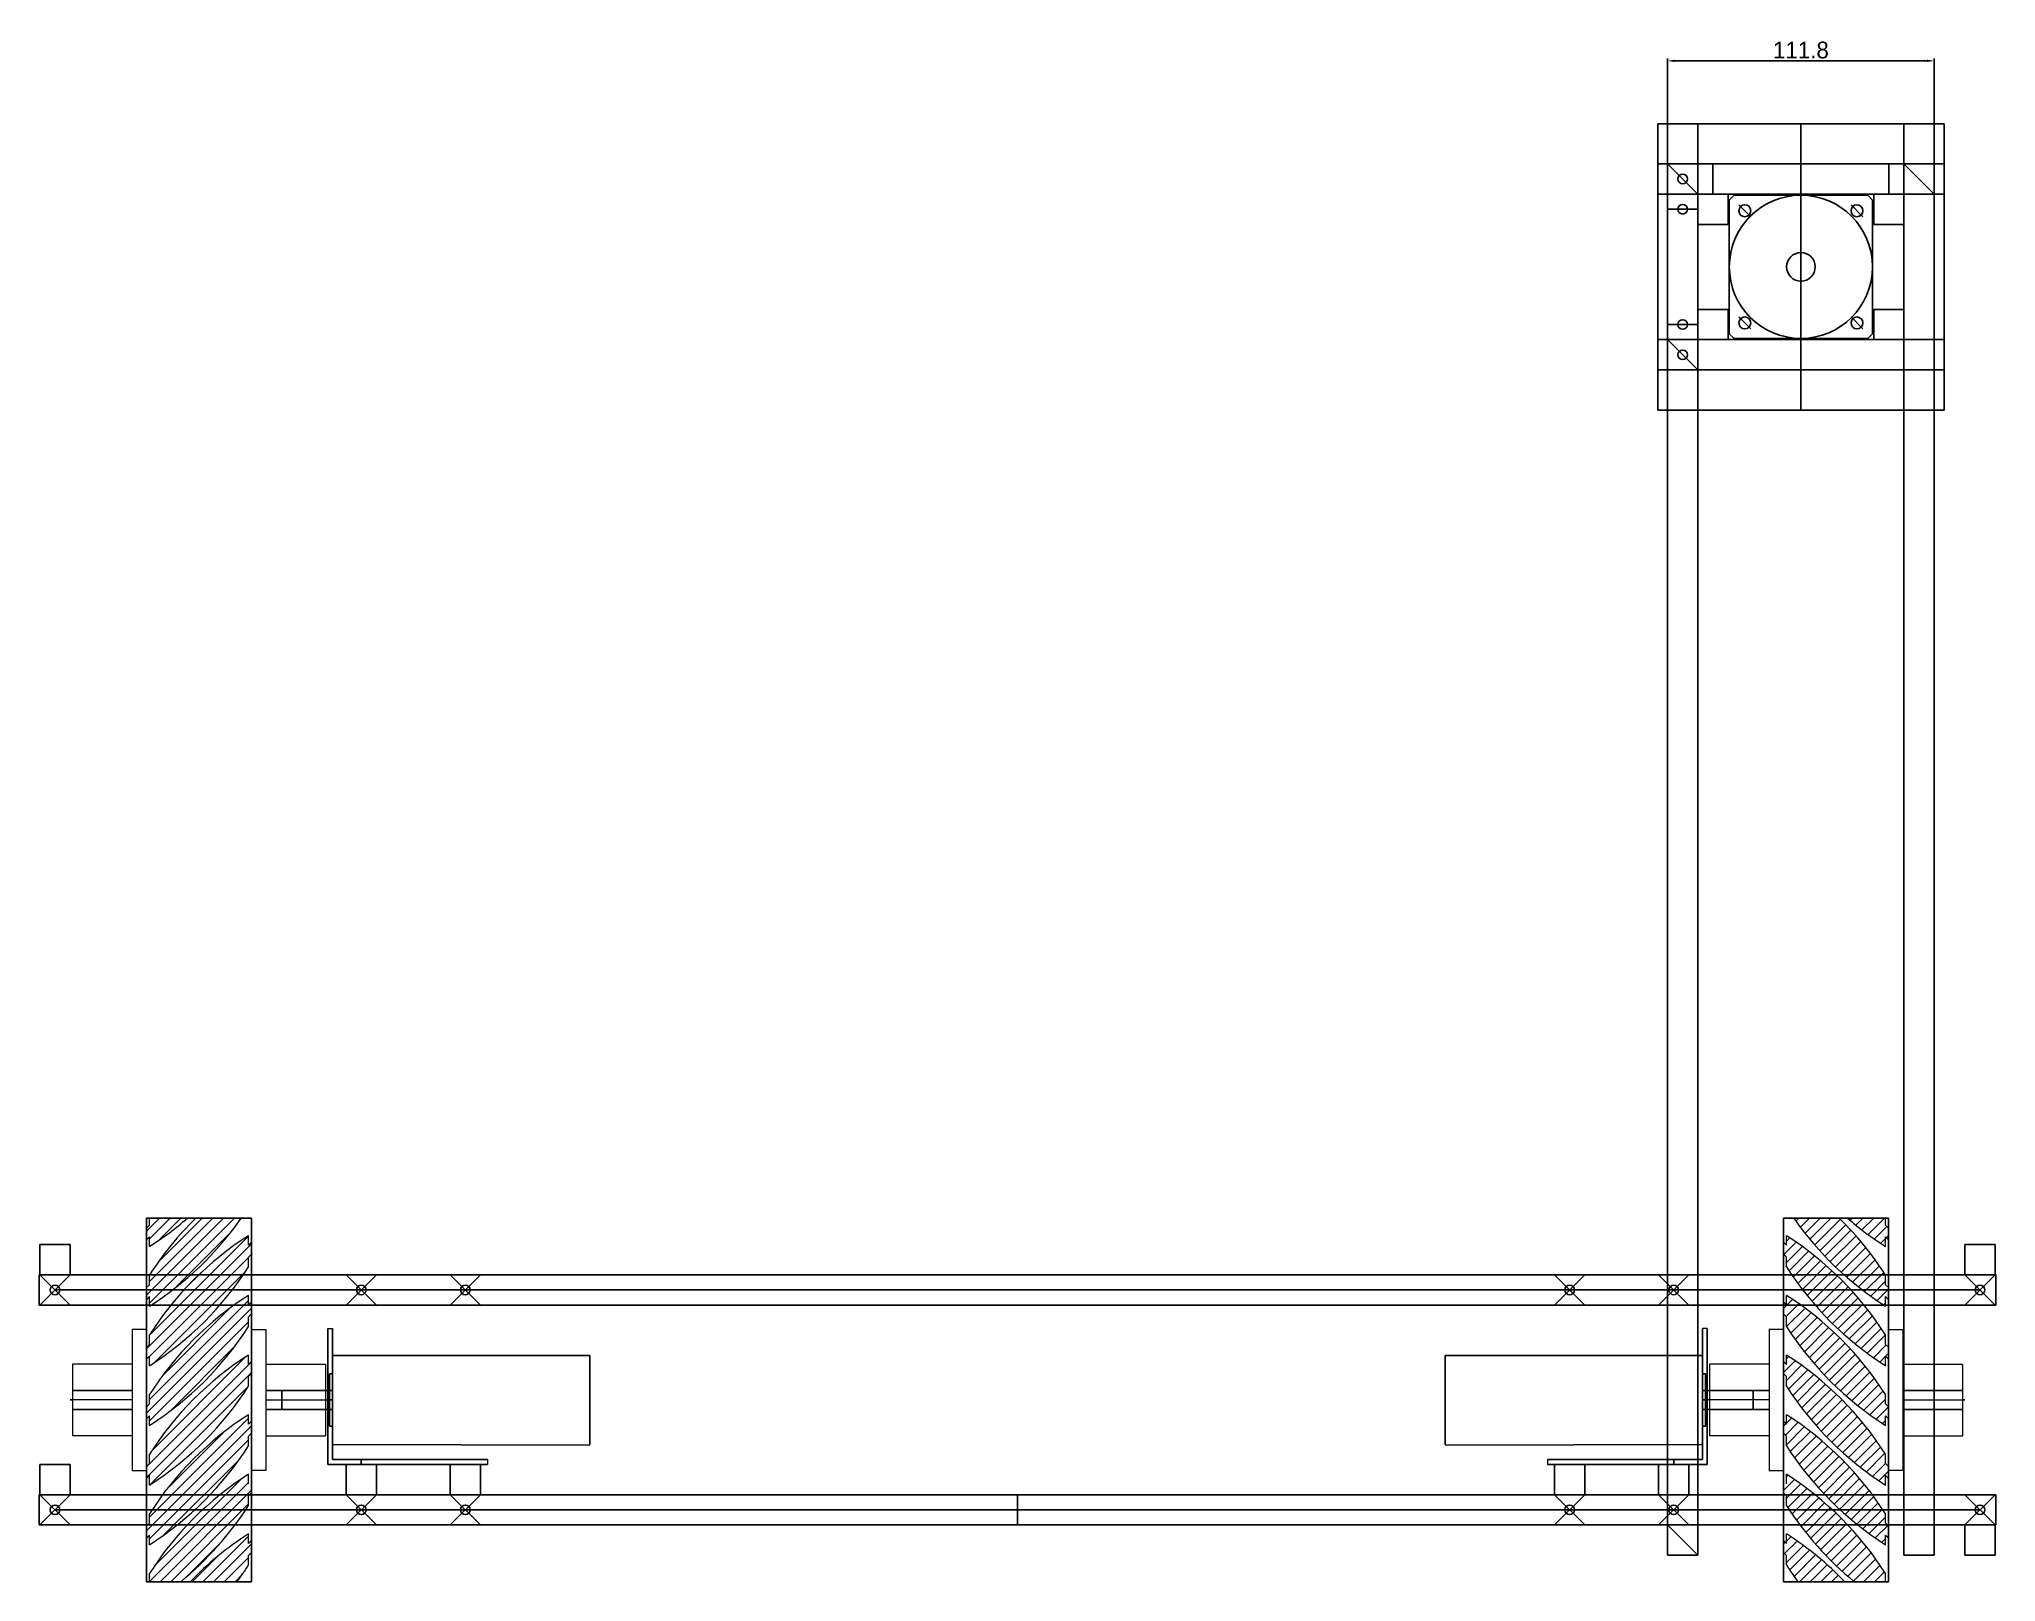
# Model space of a CAD drawing. Header units: millimetres. Extents: x -15418 to 43885, y -27590 to 23052.
# Drawn here: x 24895 to 25715, y -17784 to -17137 of the extents above; entities that cross this region are included whole.
import ezdxf

# ---------------------------------------------------------------- set-up
doc = ezdxf.new("R2010")
doc.units = ezdxf.units.MM
doc.header["$LTSCALE"] = 0.5
doc.layers.get('0').update_dxf_attribs({"lineweight": 5})
doc.layers.get('Defpoints').update_dxf_attribs({"color": 4})
for name, color, linetype in [('Layer1', 1, 'Continuous'), ('Layer2', 2, 'Continuous'), ('Layer3', 9, 'Continuous')]:
    doc.layers.add(name, color=color, linetype=linetype)
doc.layers.add('Layer5', color=51, linetype='Continuous', lineweight=5)
doc.dimstyles.new('ISO-25', dxfattribs={"dimtxt": 7, "dimasz": 3, "dimexe": 1, "dimexo": 1, "dimgap": 1, "dimtad": 1, "dimtoh": 1, "dimdec": 3, "dimdsep": 46, "dimtxsty": 'Standard', "dimcen": 2.5, "dimadec": 0, "dimazin": 0, "dimtfac": 1, "dimtdec": 3, "dimtmove": 0, "dimatfit": 3, "dimfxl": 1, "dimarcsym": 1})
pattern_1 = [(225, (49371.9632, -2140.0113), (2.24506403, -2.24506403), [])]

msp = doc.modelspace()

# ---------------------------------------------------------------- blocks, each defined once
blk = doc.blocks.new('*D356')
at = {"layer": 'Defpoints', "color": 0, "transparency": 16777216}
for p in [(25688.94, -17146.44), (25577.14, -17189.59), (25688.94, -17189.59)]:
    blk.add_point(p, dxfattribs=at)
at = {"layer": 'Layer2', "color": 0, "lineweight": -2, "transparency": 16777216}
for p, q in [((25577.14, -17188.59), (25577.14, -17145.44)), ((25688.94, -17188.59), (25688.94, -17145.44)), ((25580.14, -17146.44), (25685.94, -17146.44))]:
    blk.add_line(p, q, dxfattribs=at)
at = {"layer": 'Layer2', "color": 0, "transparency": 16777216}
for points in [[(25580.14, -17145.94), (25580.14, -17146.94), (25577.14, -17146.44)], [(25685.94, -17145.94), (25685.94, -17146.94), (25688.94, -17146.44)]]:
    blk.add_solid(points, dxfattribs=at)
at = {"layer": 'Layer2', "color": 0, "transparency": 16777216, "insert": (25633.04, -17141.94), "char_height": 7, "attachment_point": 5}
blk.add_mtext('111.8', dxfattribs=at)

# ---------------------------------------------------------------- dimensions: what is measured, and where the dimension line sits
at = {"layer": 'Layer2', "transparency": 33554661}
dim = msp.add_linear_dim(base=(25688.9419, -17146.4352), p1=(25577.1419, -17189.589), p2=(25688.9419, -17189.589), dimstyle='ISO-25', dxfattribs=at)
dim.commit()
dim.dimension.update_dxf_attribs({"geometry": '*D356', "text_midpoint": (25633.0419, -17141.9352)})

# ---------------------------------------------------------------- hatches: boundary and pattern name
at = {"layer": 'Layer5', "transparency": 33554661}
h = msp.add_hatch(dxfattribs=at)
h.set_pattern_fill('ANSI31', color=256, angle=-180)
h.set_pattern_definition(pattern_1)
h.paths.add_polyline_path([(24956.9148, -17631.489, -0.03656583), (24940.9819, -17643.3783), (24940.9819, -17639.3783), (24939.7419, -17640.6183), (24939.7419, -17635.6183), (24940.9819, -17634.3783), (24940.9819, -17631.489)], flags=17)
edge = h.paths.add_edge_path()
edge.add_line((24939.7419, -17765.6183), (24939.7419, -17760.6183))
edge.add_line((24939.7419, -17760.6183), (24940.9819, -17759.3783))
edge.add_line((24940.9819, -17759.3783), (24940.9819, -17755.3783))
edge.add_arc((25055.9704, -17828.8467), 136.455, 482.5753358, 507.4246642, ccw=False)
edge.add_line((24982.5019, -17713.8583), (24982.5019, -17717.8583))
edge.add_line((24982.5019, -17717.8583), (24983.7419, -17716.6183))
edge.add_line((24983.7419, -17716.6183), (24983.7419, -17721.6183))
edge.add_line((24983.7419, -17721.6183), (24982.5019, -17722.8583))
edge.add_line((24982.5019, -17722.8583), (24982.5019, -17726.8583))
edge.add_arc((24867.7705, -17653.6469), 136.1, 302.5424058, 327.4575942, ccw=False)
edge.add_line((24940.9819, -17768.3783), (24940.9819, -17764.3783))
edge.add_line((24940.9819, -17764.3783), (24939.7419, -17765.6183))
edge = h.paths.add_edge_path()
edge.add_line((24939.7419, -17690.6183), (24939.7419, -17685.6183))
edge.add_line((24939.7419, -17685.6183), (24940.9819, -17684.3783))
edge.add_line((24940.9819, -17684.3783), (24940.9819, -17680.3783))
edge.add_arc((25055.9704, -17753.8467), 136.455, 482.5753358, 507.4246642, ccw=False)
edge.add_line((24982.5019, -17638.8583), (24982.5019, -17642.8583))
edge.add_line((24982.5019, -17642.8583), (24983.7419, -17641.6183))
edge.add_line((24983.7419, -17641.6183), (24983.7419, -17646.6183))
edge.add_line((24983.7419, -17646.6183), (24982.5019, -17647.8583))
edge.add_line((24982.5019, -17647.8583), (24982.5019, -17651.8583))
edge.add_arc((24867.7705, -17578.6469), 136.1, 302.5424058, 327.4575942, ccw=False)
edge.add_line((24940.9819, -17693.3783), (24940.9819, -17689.3783))
edge.add_line((24940.9819, -17689.3783), (24939.7419, -17690.6183))
edge = h.paths.add_edge_path()
edge.add_line((24939.7419, -17665.6183), (24939.7419, -17660.6183))
edge.add_line((24939.7419, -17660.6183), (24940.9819, -17659.3783))
edge.add_line((24940.9819, -17659.3783), (24940.9819, -17655.3783))
edge.add_arc((25055.9704, -17728.8467), 136.455, 494.481355, 507.4246642, ccw=False)
edge.add_line((24960.3595, -17631.489), (24979.4119, -17631.489))
edge.add_arc((24867.7705, -17553.6469), 136.1, 302.5424058, 325.1137921, ccw=False)
edge.add_line((24940.9819, -17668.3783), (24940.9819, -17664.3783))
edge.add_line((24940.9819, -17664.3783), (24939.7419, -17665.6183))
h = msp.add_hatch(dxfattribs=at)
h.set_pattern_fill('ANSI31', color=256, angle=-180)
h.set_pattern_definition(pattern_1)
h.paths.add_polyline_path([(25652.5691, -17631.489, 0.03656583), (25668.5019, -17643.3783), (25668.5019, -17639.3783), (25669.7419, -17640.6183), (25669.7419, -17635.6183), (25668.5019, -17634.3783), (25668.5019, -17631.489)], flags=17)
edge = h.paths.add_edge_path()
edge.add_line((25669.7419, -17765.6183), (25669.7419, -17760.6183))
edge.add_line((25669.7419, -17760.6183), (25668.5019, -17759.3783))
edge.add_line((25668.5019, -17759.3783), (25668.5019, -17755.3783))
edge.add_arc((25553.5135, -17828.8467), 136.455, 32.5753358, 57.4246642)
edge.add_line((25626.9819, -17713.8583), (25626.9819, -17717.8583))
edge.add_line((25626.9819, -17717.8583), (25625.7419, -17716.6183))
edge.add_line((25625.7419, -17716.6183), (25625.7419, -17721.6183))
edge.add_line((25625.7419, -17721.6183), (25626.9819, -17722.8583))
edge.add_line((25626.9819, -17722.8583), (25626.9819, -17726.8583))
edge.add_arc((25741.7133, -17653.6469), 136.1, 212.5424058, 237.4575942)
edge.add_line((25668.5019, -17768.3783), (25668.5019, -17764.3783))
edge.add_line((25668.5019, -17764.3783), (25669.7419, -17765.6183))
edge = h.paths.add_edge_path()
edge.add_line((25669.7419, -17690.6183), (25669.7419, -17685.6183))
edge.add_line((25669.7419, -17685.6183), (25668.5019, -17684.3783))
edge.add_line((25668.5019, -17684.3783), (25668.5019, -17680.3783))
edge.add_arc((25553.5135, -17753.8467), 136.455, 32.5753358, 57.4246642)
edge.add_line((25626.9819, -17638.8583), (25626.9819, -17642.8583))
edge.add_line((25626.9819, -17642.8583), (25625.7419, -17641.6183))
edge.add_line((25625.7419, -17641.6183), (25625.7419, -17646.6183))
edge.add_line((25625.7419, -17646.6183), (25626.9819, -17647.8583))
edge.add_line((25626.9819, -17647.8583), (25626.9819, -17651.8583))
edge.add_arc((25741.7133, -17578.6469), 136.1, 212.5424058, 237.4575942)
edge.add_line((25668.5019, -17693.3783), (25668.5019, -17689.3783))
edge.add_line((25668.5019, -17689.3783), (25669.7419, -17690.6183))
edge = h.paths.add_edge_path()
edge.add_line((25669.7419, -17665.6183), (25669.7419, -17660.6183))
edge.add_line((25669.7419, -17660.6183), (25668.5019, -17659.3783))
edge.add_line((25668.5019, -17659.3783), (25668.5019, -17655.3783))
edge.add_arc((25553.5135, -17728.8467), 136.455, 32.5753358, 45.518645)
edge.add_line((25649.1244, -17631.489), (25630.0719, -17631.489))
edge.add_arc((25741.7133, -17553.6469), 136.1, 214.8862079, 237.4575942)
edge.add_line((25668.5019, -17668.3783), (25668.5019, -17664.3783))
edge.add_line((25668.5019, -17664.3783), (25669.7419, -17665.6183))
h = msp.add_hatch(dxfattribs=at)
h.set_pattern_fill('ANSI31', color=256, angle=-180)
h.set_pattern_definition(pattern_1)
edge = h.paths.add_edge_path()
edge.add_line((24939.7419, -17740.6183), (24939.7419, -17735.6183))
edge.add_line((24939.7419, -17735.6183), (24940.9819, -17734.3783))
edge.add_line((24940.9819, -17734.3783), (24940.9819, -17730.3783))
edge.add_arc((25055.9704, -17803.8467), 136.455, 482.5753358, 507.4246642, ccw=False)
edge.add_line((24982.5019, -17688.8583), (24982.5019, -17692.8583))
edge.add_line((24982.5019, -17692.8583), (24983.7419, -17691.6183))
edge.add_line((24983.7419, -17691.6183), (24983.7419, -17696.6183))
edge.add_line((24983.7419, -17696.6183), (24982.5019, -17697.8583))
edge.add_line((24982.5019, -17697.8583), (24982.5019, -17701.8583))
edge.add_arc((24867.7705, -17628.6469), 136.1, 302.5424058, 327.4575942, ccw=False)
edge.add_line((24940.9819, -17743.3783), (24940.9819, -17739.3783))
edge.add_line((24940.9819, -17739.3783), (24939.7419, -17740.6183))
edge = h.paths.add_edge_path()
edge.add_line((24939.7419, -17715.6183), (24939.7419, -17710.6183))
edge.add_line((24939.7419, -17710.6183), (24940.9819, -17709.3783))
edge.add_line((24940.9819, -17709.3783), (24940.9819, -17705.3783))
edge.add_arc((25055.9704, -17778.8467), 136.455, 482.5753358, 507.4246642, ccw=False)
edge.add_line((24982.5019, -17663.8583), (24982.5019, -17667.8583))
edge.add_line((24982.5019, -17667.8583), (24983.7419, -17666.6183))
edge.add_line((24983.7419, -17666.6183), (24983.7419, -17671.6183))
edge.add_line((24983.7419, -17671.6183), (24982.5019, -17672.8583))
edge.add_line((24982.5019, -17672.8583), (24982.5019, -17676.8583))
edge.add_arc((24867.7705, -17603.6469), 136.1, 302.5424058, 327.4575942, ccw=False)
edge.add_line((24940.9819, -17718.3783), (24940.9819, -17714.3783))
edge.add_line((24940.9819, -17714.3783), (24939.7419, -17715.6183))
h = msp.add_hatch(dxfattribs=at)
h.set_pattern_fill('ANSI31', color=256, angle=-180)
h.set_pattern_definition(pattern_1)
edge = h.paths.add_edge_path()
edge.add_line((25669.7419, -17740.6183), (25669.7419, -17735.6183))
edge.add_line((25669.7419, -17735.6183), (25668.5019, -17734.3783))
edge.add_line((25668.5019, -17734.3783), (25668.5019, -17730.3783))
edge.add_arc((25553.5135, -17803.8467), 136.455, 32.5753358, 57.4246642)
edge.add_line((25626.9819, -17688.8583), (25626.9819, -17692.8583))
edge.add_line((25626.9819, -17692.8583), (25625.7419, -17691.6183))
edge.add_line((25625.7419, -17691.6183), (25625.7419, -17696.6183))
edge.add_line((25625.7419, -17696.6183), (25626.9819, -17697.8583))
edge.add_line((25626.9819, -17697.8583), (25626.9819, -17701.8583))
edge.add_arc((25741.7133, -17628.6469), 136.1, 212.5424058, 237.4575942)
edge.add_line((25668.5019, -17743.3783), (25668.5019, -17739.3783))
edge.add_line((25668.5019, -17739.3783), (25669.7419, -17740.6183))
edge = h.paths.add_edge_path()
edge.add_line((25669.7419, -17715.6183), (25669.7419, -17710.6183))
edge.add_line((25669.7419, -17710.6183), (25668.5019, -17709.3783))
edge.add_line((25668.5019, -17709.3783), (25668.5019, -17705.3783))
edge.add_arc((25553.5135, -17778.8467), 136.455, 32.5753358, 57.4246642)
edge.add_line((25626.9819, -17663.8583), (25626.9819, -17667.8583))
edge.add_line((25626.9819, -17667.8583), (25625.7419, -17666.6183))
edge.add_line((25625.7419, -17666.6183), (25625.7419, -17671.6183))
edge.add_line((25625.7419, -17671.6183), (25626.9819, -17672.8583))
edge.add_line((25626.9819, -17672.8583), (25626.9819, -17676.8583))
edge.add_arc((25741.7133, -17603.6469), 136.1, 212.5424058, 237.4575942)
edge.add_line((25668.5019, -17718.3783), (25668.5019, -17714.3783))
edge.add_line((25668.5019, -17714.3783), (25669.7419, -17715.6183))
h = msp.add_hatch(dxfattribs=at)
h.set_pattern_fill('ANSI31', color=256, angle=-180)
h.set_pattern_definition(pattern_1)
edge = h.paths.add_edge_path()
edge.add_line((24983.7419, -17741.6183), (24983.7419, -17746.6183))
edge.add_line((24983.7419, -17746.6183), (24982.5019, -17747.8583))
edge.add_line((24982.5019, -17747.8583), (24982.5019, -17751.8583))
edge.add_arc((24867.7705, -17678.6469), 136.1, 309.3514593, 327.4575942, ccw=False)
edge.add_line((24954.0682, -17783.889), (24940.9819, -17783.889))
edge.add_line((24940.9819, -17783.889), (24940.9819, -17780.3783))
edge.add_arc((25055.9704, -17853.8467), 136.455, 482.5753358, 507.4246642, ccw=False)
edge.add_line((24982.5019, -17738.8583), (24982.5019, -17742.8583))
edge.add_line((24982.5019, -17742.8583), (24983.7419, -17741.6183))
edge = h.paths.add_edge_path()
edge.add_line((24983.7419, -17766.6183), (24983.7419, -17771.6183))
edge.add_line((24983.7419, -17771.6183), (24982.5019, -17772.8583))
edge.add_line((24982.5019, -17772.8583), (24982.5019, -17776.8583))
edge.add_arc((24867.7705, -17703.6469), 136.1, 323.8726113, 327.4575942, ccw=False)
edge.add_line((24977.6996, -17783.889), (24957.9755, -17783.889))
edge.add_arc((25055.9704, -17878.8467), 136.455, 482.5753358, 495.9017964, ccw=False)
edge.add_line((24982.5019, -17763.8583), (24982.5019, -17767.8583))
edge.add_line((24982.5019, -17767.8583), (24983.7419, -17766.6183))
h = msp.add_hatch(dxfattribs=at)
h.set_pattern_fill('ANSI31', color=256, angle=-180)
h.set_pattern_definition(pattern_1)
edge = h.paths.add_edge_path()
edge.add_line((25625.7419, -17741.6183), (25625.7419, -17746.6183))
edge.add_line((25625.7419, -17746.6183), (25626.9819, -17747.8583))
edge.add_line((25626.9819, -17747.8583), (25626.9819, -17751.8583))
edge.add_arc((25741.7133, -17678.6469), 136.1, 212.5424058, 230.6485407)
edge.add_line((25655.4157, -17783.889), (25668.5019, -17783.889))
edge.add_line((25668.5019, -17783.889), (25668.5019, -17780.3783))
edge.add_arc((25553.5135, -17853.8467), 136.455, 32.5753358, 57.4246642)
edge.add_line((25626.9819, -17738.8583), (25626.9819, -17742.8583))
edge.add_line((25626.9819, -17742.8583), (25625.7419, -17741.6183))
edge = h.paths.add_edge_path()
edge.add_line((25625.7419, -17766.6183), (25625.7419, -17771.6183))
edge.add_line((25625.7419, -17771.6183), (25626.9819, -17772.8583))
edge.add_line((25626.9819, -17772.8583), (25626.9819, -17776.8583))
edge.add_arc((25741.7133, -17703.6469), 136.1, 212.5424058, 216.1273887)
edge.add_line((25631.7843, -17783.889), (25651.5084, -17783.889))
edge.add_arc((25553.5135, -17878.8467), 136.455, 44.0982036, 57.4246642)
edge.add_line((25626.9819, -17763.8583), (25626.9819, -17767.8583))
edge.add_line((25626.9819, -17767.8583), (25625.7419, -17766.6183))

# ---------------------------------------------------------------- linework, layer by layer
at = {"transparency": 33554661}
for p, q in [((24939.7419, -17678.189), (24933.7419, -17678.189)), ((24933.7419, -17678.189), (24933.7419, -17737.189)), ((24939.7419, -17737.189), (24939.7419, -17678.189)), ((24983.7419, -17737.189), (24983.7419, -17678.189)), ((24983.7419, -17678.189), (24989.7419, -17678.189)), ((24989.7419, -17678.189), (24989.7419, -17737.189)), ((25015.7419, -17677.689), (25017.7419, -17677.689)), ((25593.7419, -17677.689), (25591.7419, -17677.689)), ((25625.7419, -17678.189), (25619.7419, -17678.189)), ((25619.7419, -17678.189), (25619.7419, -17737.189)), ((25625.7419, -17737.189), (25625.7419, -17678.189)), ((25669.7419, -17737.189), (25669.7419, -17678.189)), ((25669.7419, -17678.189), (25675.7419, -17678.189)), ((25675.7419, -17678.189), (25675.7419, -17737.189)), ((24908.7419, -17692.689), (24908.7419, -17722.689)), ((24933.7419, -17692.689), (24908.7419, -17692.689)), ((24989.7419, -17692.689), (25014.7419, -17692.689)), ((25014.7419, -17692.689), (25014.7419, -17722.689)), ((25594.7419, -17692.689), (25594.7419, -17722.689)), ((25619.7419, -17692.689), (25594.7419, -17692.689)), ((25675.7419, -17692.689), (25700.7419, -17692.689)), ((25700.7419, -17692.689), (25700.7419, -17722.689)), ((24933.7419, -17707.689), (24908.7419, -17707.689)), ((24989.7419, -17707.689), (25014.7419, -17707.689)), ((25014.7419, -17707.689), (25017.7419, -17707.689)), ((25015.7419, -17707.689), (25017.7419, -17707.689)), ((25594.7419, -17707.689), (25591.7419, -17707.689)), ((25593.7419, -17707.689), (25591.7419, -17707.689)), ((25619.7419, -17707.689), (25594.7419, -17707.689)), ((25675.7419, -17707.689), (25700.7419, -17707.689)), ((24933.7419, -17722.689), (24908.7419, -17722.689)), ((24989.7419, -17722.689), (25014.7419, -17722.689)), ((25619.7419, -17722.689), (25594.7419, -17722.689)), ((25675.7419, -17722.689), (25700.7419, -17722.689)), ((25082.607, -17732.689), (25082.6021, -17734.689)), ((25526.8769, -17732.689), (25526.8817, -17734.689)), ((24933.7419, -17737.189), (24939.7419, -17737.189)), ((24989.7419, -17737.189), (24983.7419, -17737.189)), ((25619.7419, -17737.189), (25625.7419, -17737.189)), ((25675.7419, -17737.189), (25669.7419, -17737.189))]:
    msp.add_line(p, q, dxfattribs=at)
at = {"layer": 'Defpoints', "transparency": 33554661}
for p, q in [((25017.7419, -17726.339), (25017.7419, -17689.039)), ((25017.7419, -17689.039), (25125.5419, -17689.039)), ((25125.5419, -17726.339), (25125.5419, -17689.039)), ((25591.7419, -17689.039), (25483.9419, -17689.039)), ((25483.9419, -17726.339), (25483.9419, -17689.039)), ((25591.7419, -17726.339), (25591.7419, -17689.039)), ((24996.4419, -17711.689), (24996.4419, -17703.689)), ((24996.4419, -17703.689), (25016.4419, -17703.689)), ((25017.7419, -17696.689), (25016.4419, -17696.689)), ((25016.4419, -17718.689), (25016.4419, -17696.689)), ((25017.7419, -17703.689), (25016.4419, -17703.689)), ((25591.7419, -17696.689), (25593.0419, -17696.689)), ((25591.7419, -17703.689), (25593.0419, -17703.689)), ((25593.0419, -17718.689), (25593.0419, -17696.689)), ((25613.0419, -17703.689), (25593.0419, -17703.689)), ((25613.0419, -17711.689), (25613.0419, -17703.689)), ((25016.4419, -17711.689), (24996.4419, -17711.689)), ((25017.7419, -17707.689), (25016.4419, -17707.689)), ((25017.7419, -17711.689), (25016.4419, -17711.689)), ((25591.7419, -17707.689), (25593.0419, -17707.689)), ((25591.7419, -17711.689), (25593.0419, -17711.689)), ((25593.0419, -17711.689), (25613.0419, -17711.689)), ((25017.7419, -17718.689), (25016.4419, -17718.689)), ((25591.7419, -17718.689), (25593.0419, -17718.689)), ((25017.7419, -17726.339), (25125.5419, -17726.6218)), ((25591.7419, -17726.339), (25483.9419, -17726.6218))]:
    msp.add_line(p, q, dxfattribs=at)
at = {"layer": 'Layer1', "transparency": 33554661}
for p, q in [((25573.0419, -17172.789), (25573.0419, -17292.789)), ((25693.0419, -17172.789), (25573.0419, -17172.789)), ((25577.1419, -17772.789), (25577.1419, -17172.789)), ((25577.1419, -17172.789), (25589.8419, -17172.789)), ((25589.8419, -17172.789), (25589.8419, -17772.789)), ((25633.0419, -17172.789), (25633.0419, -17292.789)), ((25676.2419, -17172.789), (25676.2419, -17772.789)), ((25688.9419, -17172.789), (25676.2419, -17172.789)), ((25688.9419, -17772.789), (25688.9419, -17172.789)), ((25693.0419, -17292.789), (25693.0419, -17172.789)), ((25633.0419, -17182.789), (25633.0419, -17282.789)), ((25577.1419, -17189.589), (25589.8419, -17202.289)), ((25596.1919, -17202.289), (25596.1919, -17189.589)), ((25669.8919, -17202.289), (25669.8919, -17189.589)), ((25676.2419, -17189.589), (25688.9419, -17202.289)), ((25602.5419, -17202.289), (25589.8419, -17202.289)), ((25589.8419, -17202.289), (25589.8419, -17214.989)), ((25589.8419, -17202.289), (25589.8419, -17214.989)), ((25602.5419, -17214.989), (25602.5419, -17202.289)), ((25663.5419, -17214.989), (25663.5419, -17202.289)), ((25663.5419, -17202.289), (25676.2419, -17202.289)), ((25676.2419, -17202.289), (25676.2419, -17214.989)), ((25589.8419, -17208.639), (25577.1419, -17208.639)), ((25589.8419, -17214.989), (25602.5419, -17214.989)), ((25676.2419, -17214.989), (25663.5419, -17214.989)), ((25589.8419, -17263.289), (25589.8419, -17250.589)), ((25589.8419, -17250.589), (25602.5419, -17250.589)), ((25602.5419, -17250.589), (25602.5419, -17263.289)), ((25663.5419, -17250.589), (25663.5419, -17263.289)), ((25676.2419, -17250.589), (25663.5419, -17250.589)), ((25676.2419, -17263.289), (25676.2419, -17250.589)), ((25589.8419, -17256.939), (25577.1419, -17256.939)), ((25577.1419, -17263.289), (25589.8419, -17275.989)), ((25602.5419, -17263.289), (25589.8419, -17263.289)), ((25663.5419, -17263.289), (25676.2419, -17263.289)), ((25573.0419, -17292.789), (25693.0419, -17292.789)), ((25577.1419, -17753.739), (25589.8419, -17753.739)), ((25577.1419, -17760.089), (25589.8419, -17772.789)), ((25577.1419, -17772.789), (25589.8419, -17772.789)), ((25688.9419, -17772.789), (25676.2419, -17772.789))]:
    msp.add_line(p, q, dxfattribs=at)
for centre, radius in [((25583.4919, -17195.939), 2), ((25633.0419, -17232.789), 30), ((25583.4919, -17208.639), 2), ((25633.0419, -17232.789), 6), ((25583.4919, -17256.939), 2), ((25583.4919, -17269.639), 2)]:
    msp.add_circle(centre, radius, dxfattribs=at)
at = {"layer": 'Layer2', "transparency": 33554661}
for p, q in [((25605.0419, -17202.789), (25603.0419, -17204.789)), ((25661.0419, -17202.789), (25605.0419, -17202.789)), ((25633.0419, -17202.789), (25633.0419, -17262.789)), ((25661.0419, -17202.789), (25663.0419, -17204.789)), ((25603.0419, -17204.789), (25603.0419, -17260.789)), ((25607.0419, -17206.789), (25612.0419, -17211.789)), ((25654.0419, -17206.789), (25659.0419, -17211.789)), ((25663.0419, -17260.789), (25663.0419, -17204.789)), ((25605.0419, -17262.789), (25603.0419, -17260.789)), ((25607.0419, -17253.789), (25612.0419, -17258.789)), ((25654.0419, -17253.789), (25659.0419, -17258.789)), ((25661.0419, -17262.789), (25663.0419, -17260.789)), ((25605.0419, -17262.789), (25661.0419, -17262.789)), ((24895.0419, -17655.229), (24895.0419, -17642.529)), ((24895.0419, -17642.529), (24907.7419, -17642.529)), ((24895.0419, -17655.229), (24895.0419, -17642.529)), ((24895.0419, -17642.529), (24907.7419, -17642.529)), ((24907.7419, -17642.529), (24907.7419, -17655.229)), ((24907.7419, -17642.529), (24907.7419, -17655.229)), ((25701.7419, -17655.229), (25701.7419, -17642.529)), ((25701.7419, -17642.529), (25714.4419, -17642.529)), ((25701.7419, -17655.229), (25701.7419, -17642.529)), ((25701.7419, -17642.529), (25714.4419, -17642.529)), ((25714.4419, -17642.529), (25714.4419, -17655.229)), ((25714.4419, -17642.529), (25714.4419, -17655.229)), ((24894.7419, -17667.929), (24894.7419, -17655.229)), ((24894.7419, -17655.229), (25714.7419, -17655.229)), ((24907.7419, -17655.229), (24895.0419, -17655.229)), ((24907.7419, -17655.229), (24895.0419, -17655.229)), ((25708.0919, -17661.579), (24901.3919, -17661.579)), ((25714.4419, -17655.229), (25701.7419, -17655.229)), ((25714.4419, -17655.229), (25701.7419, -17655.229)), ((25714.4419, -17655.229), (25701.7419, -17655.229)), ((25714.7419, -17655.229), (25714.7419, -17667.929)), ((25714.7419, -17667.929), (24894.7419, -17667.929)), ((25015.7419, -17734.689), (25015.7419, -17677.689)), ((25017.7419, -17732.6939), (25017.7419, -17677.689)), ((25591.7419, -17732.6939), (25591.7419, -17677.689)), ((25593.7419, -17734.689), (25593.7419, -17677.689)), ((24933.7419, -17703.689), (24908.7419, -17703.689)), ((24989.7419, -17703.689), (25014.7419, -17703.689)), ((25619.7419, -17703.689), (25594.7419, -17703.689)), ((25675.7419, -17703.689), (25700.7419, -17703.689)), ((24933.7419, -17711.689), (24908.7419, -17711.689)), ((24989.7419, -17711.689), (25014.7419, -17711.689)), ((25619.7419, -17711.689), (25594.7419, -17711.689)), ((25675.7419, -17711.689), (25700.7419, -17711.689)), ((24895.0419, -17747.389), (24895.0419, -17734.689)), ((24895.0419, -17734.689), (24907.7419, -17734.689)), ((24895.0419, -17747.389), (24895.0419, -17734.689)), ((24895.0419, -17734.689), (24907.7419, -17734.689)), ((24907.7419, -17734.689), (24907.7419, -17747.389)), ((24907.7419, -17734.689), (24907.7419, -17747.389)), ((25015.7419, -17734.689), (25082.6019, -17734.689)), ((25082.607, -17732.689), (25017.7419, -17732.6939)), ((25023.3919, -17747.389), (25023.3919, -17734.689)), ((25023.3919, -17734.689), (25036.0919, -17734.689)), ((25023.3919, -17747.389), (25023.3919, -17734.689)), ((25023.3919, -17734.689), (25036.0919, -17734.689)), ((25029.7419, -17734.689), (25029.7419, -17732.7228)), ((25036.0919, -17734.689), (25036.0919, -17747.389)), ((25036.0919, -17734.689), (25036.0919, -17747.389)), ((25066.9919, -17747.389), (25066.9919, -17734.689)), ((25066.9919, -17734.689), (25079.6919, -17734.689)), ((25066.9919, -17747.389), (25066.9919, -17734.689)), ((25066.9919, -17734.689), (25079.6919, -17734.689)), ((25079.6919, -17734.689), (25079.6919, -17747.389)), ((25079.6919, -17734.689), (25079.6919, -17747.389)), ((25526.8769, -17732.689), (25591.7419, -17732.6939)), ((25593.7419, -17734.689), (25526.8819, -17734.689)), ((25529.7919, -17747.389), (25529.7919, -17734.689)), ((25529.7919, -17734.689), (25542.4919, -17734.689)), ((25529.7919, -17747.389), (25529.7919, -17734.689)), ((25529.7919, -17734.689), (25542.4919, -17734.689)), ((25542.4919, -17734.689), (25542.4919, -17747.389)), ((25542.4919, -17734.689), (25542.4919, -17747.389)), ((25573.3919, -17747.389), (25573.3919, -17734.689)), ((25573.3919, -17734.689), (25586.0919, -17734.689)), ((25573.3919, -17747.389), (25573.3919, -17734.689)), ((25573.3919, -17734.689), (25586.0919, -17734.689)), ((25579.7419, -17734.689), (25579.7419, -17732.7228)), ((25586.0919, -17734.689), (25586.0919, -17747.389)), ((25586.0919, -17734.689), (25586.0919, -17747.389)), ((24894.7419, -17760.089), (24894.7419, -17747.389)), ((24894.7419, -17747.389), (25714.7419, -17747.389)), ((24907.7419, -17747.389), (24895.0419, -17747.389)), ((24907.7419, -17747.389), (24895.0419, -17747.389)), ((25036.0919, -17747.389), (25023.3919, -17747.389)), ((25036.0919, -17747.389), (25023.3919, -17747.389)), ((25079.6919, -17747.389), (25066.9919, -17747.389)), ((25079.6919, -17747.389), (25066.9919, -17747.389)), ((25304.7419, -17760.089), (25304.7419, -17747.389)), ((25542.4919, -17747.389), (25529.7919, -17747.389)), ((25542.4919, -17747.389), (25529.7919, -17747.389)), ((25586.0919, -17747.389), (25573.3919, -17747.389)), ((25586.0919, -17747.389), (25573.3919, -17747.389)), ((25714.7419, -17747.389), (25714.7419, -17760.089)), ((25714.7419, -17760.089), (24894.7419, -17760.089)), ((25708.0919, -17753.739), (24901.3919, -17753.739)), ((25688.9419, -17760.089), (25688.9419, -17772.789)), ((25701.7419, -17772.789), (25701.7419, -17760.089)), ((25701.7419, -17760.089), (25714.4419, -17760.089)), ((25701.7419, -17772.789), (25701.7419, -17760.089)), ((25701.7419, -17760.089), (25714.4419, -17760.089)), ((25714.4419, -17760.089), (25714.4419, -17772.789)), ((25714.4419, -17760.089), (25714.4419, -17772.789)), ((25714.4419, -17772.789), (25701.7419, -17772.789)), ((25714.4419, -17772.789), (25701.7419, -17772.789))]:
    msp.add_line(p, q, dxfattribs=at)
for centre in [(25609.5419, -17209.289), (25656.5419, -17209.289), (25609.5419, -17256.289), (25656.5419, -17256.289)]:
    msp.add_circle(centre, 2.5, dxfattribs=at)
at = {"layer": 'Layer3', "transparency": 33554661}
for p, q in [((25693.0419, -17189.589), (25573.0419, -17189.589)), ((25573.0419, -17189.589), (25573.0419, -17202.289)), ((25693.0419, -17202.289), (25693.0419, -17189.589)), ((25573.0419, -17202.289), (25693.0419, -17202.289)), ((25573.0419, -17263.289), (25693.0419, -17263.289)), ((25693.0419, -17275.989), (25573.0419, -17275.989)), ((24983.7419, -17631.489), (24939.7419, -17631.489)), ((24939.7419, -17783.889), (24939.7419, -17631.489)), ((24983.7419, -17783.889), (24983.7419, -17631.489)), ((25625.7419, -17631.489), (25669.7419, -17631.489)), ((25625.7419, -17783.889), (25625.7419, -17631.489)), ((25669.7419, -17783.889), (25669.7419, -17631.489)), ((24895.0419, -17655.229), (24907.7419, -17667.929)), ((24907.7419, -17655.229), (24895.0419, -17667.929)), ((24895.0419, -17655.229), (24907.7419, -17667.929)), ((24907.7419, -17655.229), (24895.0419, -17667.929)), ((25023.3919, -17655.229), (25036.0919, -17667.929)), ((25023.3919, -17655.229), (25036.0919, -17667.929)), ((25036.0919, -17655.229), (25023.3919, -17667.929)), ((25066.9919, -17655.229), (25079.6919, -17667.929)), ((25066.9919, -17655.229), (25079.6919, -17667.929)), ((25079.6919, -17655.229), (25066.9919, -17667.929)), ((25529.7919, -17655.229), (25542.4919, -17667.929)), ((25529.7919, -17655.229), (25542.4919, -17667.929)), ((25542.4919, -17655.229), (25529.7919, -17667.929)), ((25573.3919, -17655.229), (25586.0919, -17667.929)), ((25573.3919, -17655.229), (25586.0919, -17667.929)), ((25586.0919, -17655.229), (25573.3919, -17667.929)), ((25714.4419, -17655.229), (25701.7419, -17667.929)), ((25701.7419, -17655.229), (25714.4419, -17667.929)), ((25714.4419, -17655.229), (25701.7419, -17667.929)), ((25701.7419, -17655.229), (25714.4419, -17667.929)), ((24907.7419, -17707.689), (24908.7419, -17707.689)), ((25701.7419, -17707.689), (25700.7419, -17707.689)), ((24895.0419, -17747.389), (24907.7419, -17760.089)), ((24907.7419, -17747.389), (24895.0419, -17760.089)), ((24895.0419, -17747.389), (24907.7419, -17760.089)), ((24907.7419, -17747.389), (24895.0419, -17760.089)), ((25023.3919, -17747.389), (25036.0919, -17760.089)), ((25023.3919, -17747.389), (25036.0919, -17760.089)), ((25036.0919, -17747.389), (25023.3919, -17760.089)), ((25066.9919, -17747.389), (25079.6919, -17760.089)), ((25066.9919, -17747.389), (25079.6919, -17760.089)), ((25079.6919, -17747.389), (25066.9919, -17760.089)), ((25529.7919, -17747.389), (25542.4919, -17760.089)), ((25529.7919, -17747.389), (25542.4919, -17760.089)), ((25542.4919, -17747.389), (25529.7919, -17760.089)), ((25573.3919, -17747.389), (25586.0919, -17760.089)), ((25573.3919, -17747.389), (25586.0919, -17760.089)), ((25586.0919, -17747.389), (25573.3919, -17760.089)), ((25714.4419, -17747.389), (25701.7419, -17760.089)), ((25701.7419, -17747.389), (25714.4419, -17760.089)), ((25714.4419, -17747.389), (25701.7419, -17760.089)), ((25701.7419, -17747.389), (25714.4419, -17760.089)), ((24983.7419, -17783.889), (24939.7419, -17783.889)), ((25625.7419, -17783.889), (25669.7419, -17783.889))]:
    msp.add_line(p, q, dxfattribs=at)
for centre in [(24901.3919, -17661.579), (24901.3919, -17661.579), (24901.3919, -17661.579), (24901.3919, -17661.579), (24901.3919, -17661.579), (24901.3919, -17661.579), (25029.7419, -17661.579), (25029.7419, -17661.579), (25029.7419, -17661.579), (25029.7419, -17661.579), (25029.7419, -17661.579), (25029.7419, -17661.579), (25073.3419, -17661.579), (25073.3419, -17661.579), (25073.3419, -17661.579), (25073.3419, -17661.579), (25073.3419, -17661.579), (25073.3419, -17661.579), (25536.1419, -17661.579), (25536.1419, -17661.579), (25536.1419, -17661.579), (25536.1419, -17661.579), (25536.1419, -17661.579), (25536.1419, -17661.579), (25579.7419, -17661.579), (25579.7419, -17661.579), (25579.7419, -17661.579), (25579.7419, -17661.579), (25579.7419, -17661.579), (25579.7419, -17661.579), (25708.0919, -17661.579), (25708.0919, -17661.579), (25708.0919, -17661.579), (25708.0919, -17661.579), (25708.0919, -17661.579), (25708.0919, -17661.579), (24901.3919, -17753.739), (24901.3919, -17753.739), (24901.3919, -17753.739), (24901.3919, -17753.739), (24901.3919, -17753.739), (24901.3919, -17753.739), (25029.7419, -17753.739), (25029.7419, -17753.739), (25029.7419, -17753.739), (25029.7419, -17753.739), (25029.7419, -17753.739), (25029.7419, -17753.739), (25073.3419, -17753.739), (25073.3419, -17753.739), (25073.3419, -17753.739), (25073.3419, -17753.739), (25073.3419, -17753.739), (25073.3419, -17753.739), (25536.1419, -17753.739), (25536.1419, -17753.739), (25536.1419, -17753.739), (25536.1419, -17753.739), (25536.1419, -17753.739), (25536.1419, -17753.739), (25579.7419, -17753.739), (25579.7419, -17753.739), (25579.7419, -17753.739), (25579.7419, -17753.739), (25579.7419, -17753.739), (25579.7419, -17753.739), (25708.0919, -17753.739), (25708.0919, -17753.739), (25708.0919, -17753.739), (25708.0919, -17753.739), (25708.0919, -17753.739), (25708.0919, -17753.739)]:
    msp.add_circle(centre, 2, dxfattribs=at)
at = {"layer": 'Layer5', "transparency": 33554661}
for p, q in [((24940.9819, -17634.3783), (24939.7419, -17635.6183)), ((24939.7419, -17640.6183), (24939.7419, -17635.6183)), ((24940.9819, -17634.3783), (24940.9819, -17631.489)), ((25668.5019, -17634.3783), (25668.5019, -17631.489)), ((25668.5019, -17634.3783), (25669.7419, -17635.6183)), ((25669.7419, -17640.6183), (25669.7419, -17635.6183)), ((24939.7419, -17640.6183), (24940.9819, -17639.3783)), ((24940.9819, -17643.3783), (24940.9819, -17639.3783)), ((24982.5019, -17642.8583), (24982.5019, -17638.8583)), ((24983.7419, -17641.6183), (24982.5019, -17642.8583)), ((25625.7419, -17641.6183), (25626.9819, -17642.8583)), ((25626.9819, -17642.8583), (25626.9819, -17638.8583)), ((25669.7419, -17640.6183), (25668.5019, -17639.3783)), ((25668.5019, -17643.3783), (25668.5019, -17639.3783)), ((24982.5019, -17647.8583), (24983.7419, -17646.6183)), ((24982.5019, -17651.8583), (24982.5019, -17647.8583)), ((25626.9819, -17647.8583), (25625.7419, -17646.6183)), ((25626.9819, -17651.8583), (25626.9819, -17647.8583)), ((24940.9819, -17659.3783), (24939.7419, -17660.6183)), ((24940.9819, -17659.3783), (24940.9819, -17655.3783)), ((25668.5019, -17659.3783), (25668.5019, -17655.3783)), ((25668.5019, -17659.3783), (25669.7419, -17660.6183)), ((24939.6964, -17665.6638), (24940.9819, -17664.3783)), ((24940.9819, -17668.3783), (24940.9819, -17664.3783)), ((24982.5019, -17667.8583), (24982.5019, -17663.8583)), ((24983.7419, -17666.6183), (24982.5019, -17667.8583)), ((25625.7419, -17666.6183), (25626.9819, -17667.8583)), ((25626.9819, -17667.8583), (25626.9819, -17663.8583)), ((25669.7875, -17665.6638), (25668.5019, -17664.3783)), ((25668.5019, -17668.3783), (25668.5019, -17664.3783)), ((24982.5019, -17672.8583), (24983.7419, -17671.6183)), ((24982.5019, -17676.8583), (24982.5019, -17672.8583)), ((25626.9819, -17672.8583), (25625.7419, -17671.6183)), ((25626.9819, -17676.8583), (25626.9819, -17672.8583)), ((24940.9819, -17684.3783), (24939.7419, -17685.6183)), ((24940.9819, -17684.3783), (24940.9819, -17680.3783)), ((25668.5019, -17684.3783), (25668.5019, -17680.3783)), ((25668.5019, -17684.3783), (25669.7419, -17685.6183)), ((24939.7419, -17690.6183), (24940.9819, -17689.3783)), ((24940.9819, -17693.3783), (24940.9819, -17689.3783)), ((24982.5019, -17692.8583), (24982.5019, -17688.8583)), ((24983.7419, -17691.6183), (24982.5019, -17692.8583)), ((25625.7419, -17691.6183), (25626.9819, -17692.8583)), ((25626.9819, -17692.8583), (25626.9819, -17688.8583)), ((25669.7419, -17690.6183), (25668.5019, -17689.3783)), ((25668.5019, -17693.3783), (25668.5019, -17689.3783)), ((24982.5019, -17697.8583), (24983.7419, -17696.6183)), ((24982.5019, -17701.8583), (24982.5019, -17697.8583)), ((25626.9819, -17697.8583), (25625.7419, -17696.6183)), ((25626.9819, -17701.8583), (25626.9819, -17697.8583)), ((24940.9819, -17709.3783), (24939.7419, -17710.6183)), ((24940.9819, -17709.3783), (24940.9819, -17705.3783)), ((25668.5019, -17709.3783), (25668.5019, -17705.3783)), ((25668.5019, -17709.3783), (25669.7419, -17710.6183)), ((24939.7419, -17715.6183), (24940.9819, -17714.3783)), ((24940.9819, -17718.3783), (24940.9819, -17714.3783)), ((24982.5019, -17717.8583), (24982.5019, -17713.8583)), ((24983.7419, -17716.6183), (24982.5019, -17717.8583)), ((25625.7419, -17716.6183), (25626.9819, -17717.8583)), ((25626.9819, -17717.8583), (25626.9819, -17713.8583)), ((25669.7419, -17715.6183), (25668.5019, -17714.3783)), ((25668.5019, -17718.3783), (25668.5019, -17714.3783)), ((24982.5019, -17722.8583), (24983.7419, -17721.6183)), ((24982.5019, -17726.8583), (24982.5019, -17722.8583)), ((25626.9819, -17722.8583), (25625.7419, -17721.6183)), ((25626.9819, -17726.8583), (25626.9819, -17722.8583)), ((24940.9819, -17734.3783), (24939.7419, -17735.6183)), ((24940.9819, -17734.3783), (24940.9819, -17730.3783)), ((25668.5019, -17734.3783), (25668.5019, -17730.3783)), ((25668.5019, -17734.3783), (25669.7419, -17735.6183)), ((24939.7419, -17740.6183), (24940.9819, -17739.3783)), ((24940.9819, -17743.3783), (24940.9819, -17739.3783)), ((24982.5019, -17742.8583), (24982.5019, -17738.8583)), ((25626.9819, -17742.8583), (25626.9819, -17738.8583)), ((25669.7419, -17740.6183), (25668.5019, -17739.3783)), ((25668.5019, -17743.3783), (25668.5019, -17739.3783)), ((24982.5019, -17747.8583), (24983.7419, -17746.6183)), ((24982.5019, -17751.8583), (24982.5019, -17747.8583)), ((25626.9819, -17747.8583), (25625.7419, -17746.6183)), ((25626.9819, -17751.8583), (25626.9819, -17747.8583)), ((24940.9819, -17759.3783), (24939.7419, -17760.6183)), ((24940.9819, -17759.3783), (24940.9819, -17755.3783)), ((25668.5019, -17759.3783), (25668.5019, -17755.3783)), ((25668.5019, -17759.3783), (25669.7419, -17760.6183)), ((24939.7419, -17765.6183), (24940.9819, -17764.3783)), ((24940.9819, -17768.3783), (24940.9819, -17764.3783)), ((24982.5019, -17767.8583), (24982.5019, -17763.8583)), ((24983.7419, -17766.6183), (24982.5019, -17767.8583)), ((25625.7419, -17766.6183), (25626.9819, -17767.8583)), ((25626.9819, -17767.8583), (25626.9819, -17763.8583)), ((25669.7419, -17765.6183), (25668.5019, -17764.3783)), ((25668.5019, -17768.3783), (25668.5019, -17764.3783)), ((24982.5019, -17772.8583), (24983.7419, -17771.6183)), ((24982.5019, -17776.8583), (24982.5019, -17772.8583)), ((25626.9819, -17772.8583), (25625.7419, -17771.6183)), ((25626.9819, -17776.8583), (25626.9819, -17772.8583)), ((24940.9819, -17783.889), (24940.9819, -17780.3783)), ((25668.5019, -17783.889), (25668.5019, -17780.3783))]:
    msp.add_line(p, q, dxfattribs=at)
for centre, radius, start, end in [((24867.7705, -17553.6469), 136.1, 302.5424058, 325.1137921), ((25055.9704, -17728.8467), 136.455, 134.481355, 147.4246642), ((24867.7705, -17528.6469), 136.1, 302.5424058, 310.9189446), ((25741.7133, -17553.6469), 136.1, 214.8862079, 237.4575942), ((25553.5135, -17728.8467), 136.455, 32.5753358, 45.518645), ((25741.7133, -17528.6469), 136.1, 229.0810554, 237.4575942), ((25055.9704, -17753.8467), 136.455, 122.5753358, 147.4246642), ((25553.5135, -17753.8467), 136.455, 32.5753358, 57.4246642), ((24867.7705, -17578.6469), 136.1, 302.5424058, 327.4575942), ((25741.7133, -17578.6469), 136.1, 212.5424058, 237.4575942), ((25055.9704, -17778.8467), 136.455, 122.5753358, 147.4246642), ((25553.5135, -17778.8467), 136.455, 32.5753358, 57.4246642), ((24867.7705, -17603.6469), 136.1, 302.5424058, 327.4575942), ((25741.7133, -17603.6469), 136.1, 212.5424058, 237.4575942), ((25055.9704, -17803.8467), 136.455, 122.5753358, 147.4246642), ((25553.5135, -17803.8467), 136.455, 32.5753358, 57.4246642), ((24867.7705, -17628.6469), 136.1, 302.5424058, 327.4575942), ((25741.7133, -17628.6469), 136.1, 212.5424058, 237.4575942), ((25055.9704, -17828.8467), 136.455, 122.5753358, 147.4246642), ((25553.5135, -17828.8467), 136.455, 32.5753358, 57.4246642), ((24867.7705, -17653.6469), 136.1, 302.5424058, 327.4575942), ((25741.7133, -17653.6469), 136.1, 212.5424058, 237.4575942), ((25055.9704, -17853.8467), 136.455, 122.5753358, 147.4246642), ((25553.5135, -17853.8467), 136.455, 32.5753358, 57.4246642), ((24867.7705, -17678.6469), 136.1, 309.3514593, 327.4575942), ((25741.7133, -17678.6469), 136.1, 212.5424058, 230.6485407), ((25055.9704, -17878.8467), 136.455, 122.5753358, 135.9017964), ((25553.5135, -17878.8467), 136.455, 44.0982036, 57.4246642), ((24867.7705, -17703.6469), 136.1, 323.8726113, 327.4575942), ((25741.7133, -17703.6469), 136.1, 212.5424058, 216.1273887)]:
    msp.add_arc(centre, radius, start, end, dxfattribs=at)

msp.set_redraw_order([(e.dxf.handle, doc.entitydb.next_handle()) for e in msp.query("TEXT MTEXT ATTDEF DIMENSION ARC_DIMENSION")])  # texts and dimensions are drawn at this point

doc.saveas('drawing.dxf')
